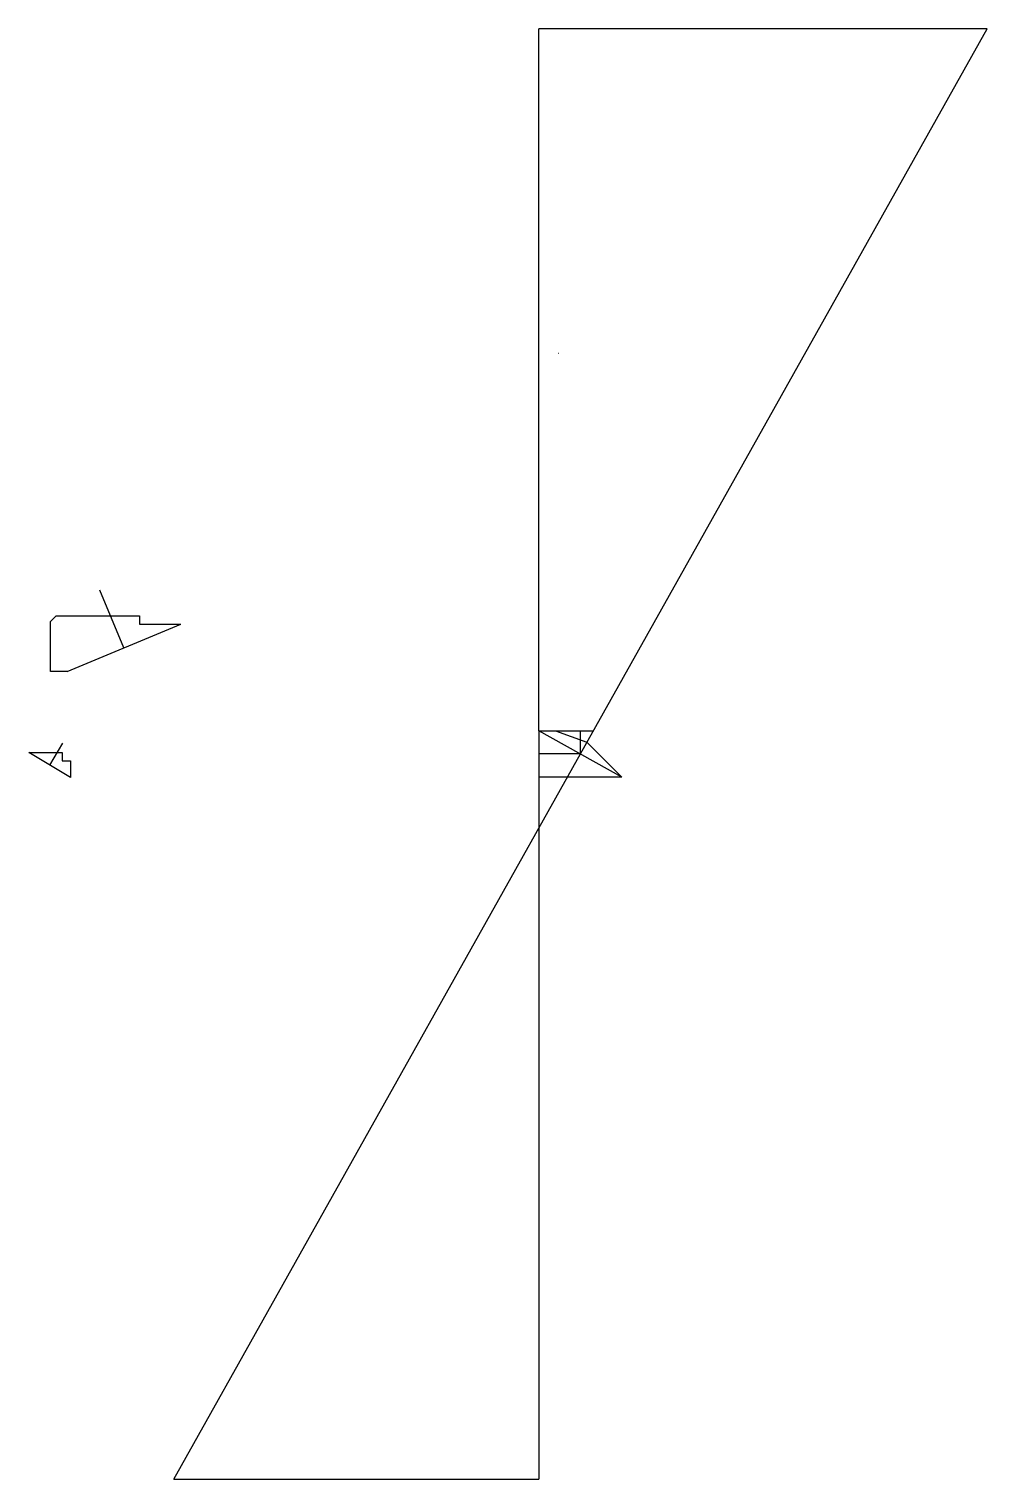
# Model space of a CAD drawing. Header units: millimetres. Extents: x -51474 to 26963, y -45010 to 42204.
# Drawn here: x -30677 to 26963, y -45010 to 42204 of the extents above; entities that cross this region are included whole.
import ezdxf

# ---------------------------------------------------------------- set-up
doc = ezdxf.new("R2010")
doc.units = ezdxf.units.MM

msp = doc.modelspace()

# ---------------------------------------------------------------- linework, layer by layer
for p, q in [((0, 0), (0, 42204.149)), ((26963.477, 42204.149), (0, 42204.149)), ((2500.353, -1402.68), (26963.477, 42204.149)), ((1168.424, 22712.161), (1173.424, 22712.161)), ((1168.424, 22707.161), (1172.424, 22707.161)), ((1169.424, 22712.161), (1169.424, 22707.161)), ((1174.424, 22712.161), (1174.424, 22708.161)), ((-24961.898, 4985.96), (-26407.029, 8456.818)), ((-29388.674, 6559.183), (-29035.121, 6912.736)), ((-29388.674, 3559.183), (-29388.674, 6559.183)), ((-29035.121, 6912.736), (-24035.121, 6912.736)), ((-28388.674, 3559.183), (-21535.121, 6412.736)), ((-24035.121, 6912.736), (-24035.121, 6412.736)), ((-24035.121, 6412.736), (-21535.121, 6412.736)), ((-28388.674, 3559.183), (-29388.674, 3559.183)), ((0, 0), (1000, 0)), ((5000.706, -2805.361), (0, 0)), ((0, 0), (0, -2805.361)), ((0, 0), (2500.353, 0)), ((0, 0), (0, -45009.51)), ((0, 0), (3287.247, 0)), ((1000, 0), (2879.385, -684.04)), ((2500.353, -1402.68), (2500.353, 0)), ((-29426.831, -2071.968), (-28631.627, -746.628)), ((2879.385, -684.04), (5000.706, -2805.361)), ((-30676.831, -1321.968), (-28676.831, -1321.968)), ((-28176.831, -2821.968), (-30676.831, -1321.968)), ((-28676.831, -1321.968), (-28676.831, -1821.968)), ((-21962.771, -45009.51), (2500.353, -1402.68)), ((2500.353, -1402.68), (0, -1402.68)), ((-28676.831, -1821.968), (-28176.831, -1821.968)), ((-28176.831, -1821.968), (-28176.831, -2821.968)), ((5000.706, -2805.361), (0, -2805.361)), ((-21962.771, -45009.51), (0, -45009.51))]:
    msp.add_line(p, q)

doc.saveas('drawing.dxf')
